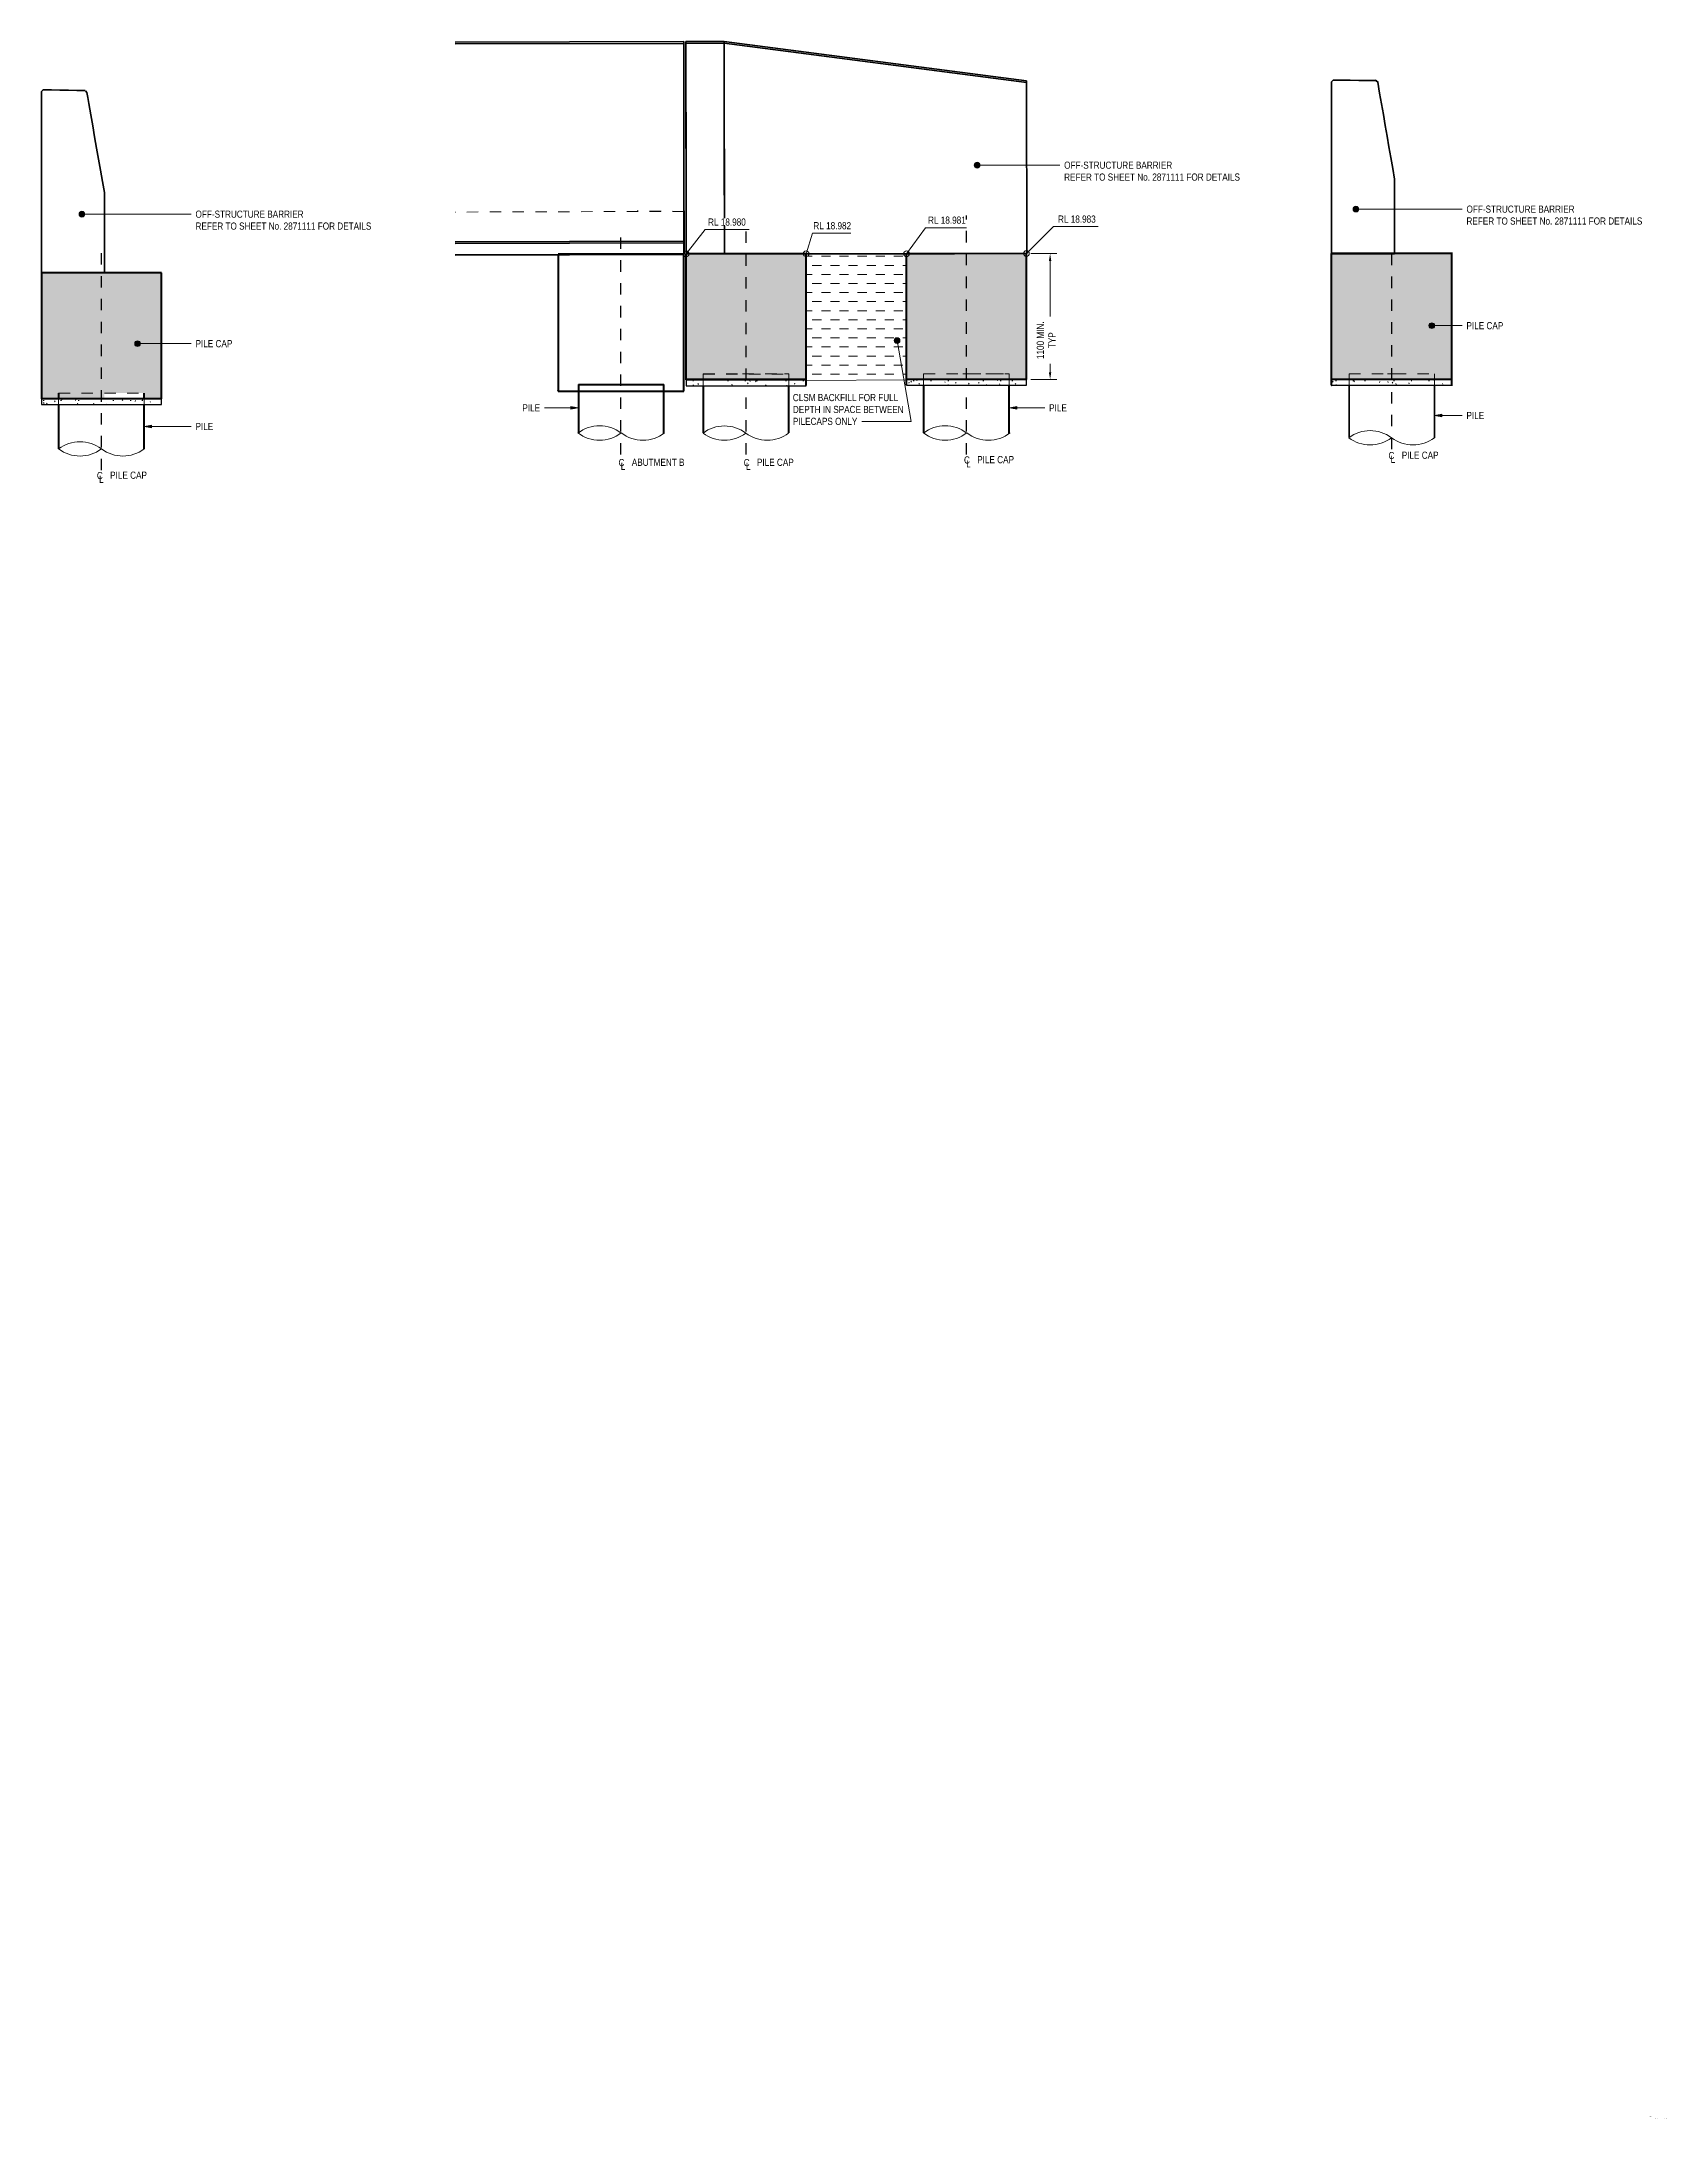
# Model space of a CAD drawing. Header units: metres. Extents: x 574 to 628, y 3 to 1691.
# Drawn here: x 599.69 to 613.9, y 2.66 to 20.84 of the extents above; entities that cross this region are included whole.
import ezdxf

# ---------------------------------------------------------------- set-up
doc = ezdxf.new("R2010")
doc.units = ezdxf.units.M
doc.linetypes.add('JacobsCenter', pattern=[0.015, 0.009, -0.0015, 0.003, -0.0015])
doc.linetypes.add('JacobsDash', pattern=[0.0045, 0.003, -0.0015])
doc.layers.get('Defpoints').update_dxf_attribs({"color": 41})
for name, color, linetype, lineweight in [('BRIDGE-ABUTMENT-CONC', 7, 'Continuous', 50), ('BRIDGE-FRAMING-LINE-18-HID', 7, 'JacobsDash', 18), ('D-BDGE', 7, 'Continuous', 13), ('D-BDGE-FLOOR', 7, 'Continuous', 50), ('D-BDGE-FLOOR-PAT', 7, 'Continuous', 50), ('D-BDGE-FNDN', 7, 'Continuous', 50), ('D-BDGE-FNDN-LINES-18-HID', 7, 'JacobsDash', 18), ('D-BDGE-FNDN-PILE-CAP', 7, 'Continuous', 50), ('D-BDGE-FNDN-PILE-CONC', 7, 'Continuous', 50), ('D-BDGE-GEN-MOD', 7, 'Continuous', 35), ('D-BDGE-LINE', 7, 'Continuous', 9), ('D-ENHA-ANNO-TEXT', 7, 'Continuous', 9), ('D-ENHA-GEN-LINE', 7, 'Continuous', 9), ('D-ENHA-TEXT', 7, 'Continuous', 9), ('D-ENHA-TEXT-DIMS', 7, 'Continuous', 9)]:
    doc.layers.add(name, color=color, linetype=linetype, lineweight=lineweight)
doc.styles.add('Arial Narrow_1', font='ARIALN.TTF', dxfattribs={"height": 0.0625})
doc.styles.add('Arial Narrow_3', font='ARIALN.TTF', dxfattribs={"height": 0.0035})
doc.styles.add('Arial Narrow_4', font='ARIALN.TTF', dxfattribs={"height": 0.005})
doc.dimstyles.new('Dimension_Standard_O__mm__1', dxfattribs={"dimscale": 0.3048, "dimtxt": 0.063964, "dimasz": 0.205052, "dimexe": 0.19685, "dimexo": 0.123031, "dimgap": 0.123031, "dimtad": 1, "dimdec": 0, "dimlfac": 1000, "dimzin": 0, "dimdsep": 46, "dimtxsty": 'Arial Narrow_1', "dimsah": 1, "dimcen": 0.09, "dimaunit": 1, "dimadec": 4, "dimazin": 0, "dimtfac": 1, "dimtdec": 4, "dimtix": 1, "dimtmove": 2, "dimatfit": 3, "dimfxl": 1, "dimtvp": 1, "dimtfill": 1, "dimtolj": 1, "dimtzin": 0, "dimlwd": 18, "dimlwe": 18, "dimarcsym": 2})
pattern_1 = [(0, (606.91378, 17.768), (0.2032, 0.0508), [0.00838, -0.14402, 0.00838, -0.14402, -0.8128]), (0, (606.91378, 17.768), (0.2032, 0.0508), [-0.3048, 0.00838, -0.29642, 0.00838, -0.14402, -0.3556]), (0, (606.91378, 17.768), (0.2032, 0.0508), [-0.762, 0.00838, -0.09322, 0.00838, -0.24562]), (120, (606.99078, 17.793), (-0.1455941, 0.1505764), [0.00838, -0.14402, 0.00838, -0.14402, -0.8128]), (120, (606.99078, 17.793), (-0.1455941, 0.1505764), [-0.3048, 0.00838, -0.29642, 0.00838, -0.14402, -0.3556]), (120, (606.99078, 17.793), (-0.1455941, 0.1505764), [-0.762, 0.00838, -0.09322, 0.00838, -0.24562]), (240, (607.01578, 17.895), (-0.0576059, -0.2013764), [0.00838, -0.14402, 0.00838, -0.14402, -0.8128]), (240, (607.01578, 17.895), (-0.0576059, -0.2013764), [-0.3048, 0.00838, -0.29642, 0.00838, -0.14402, -0.3556]), (240, (607.01578, 17.895), (-0.0576059, -0.2013764), [-0.762, 0.00838, -0.09322, 0.00838, -0.24562])]

msp = doc.modelspace()

# ---------------------------------------------------------------- texts
at = {"layer": 'D-ENHA-TEXT', "insert": (613.7632, 2.6601), "char_height": 0.0035, "attachment_point": 1, "style": 'Arial Narrow_3', "bg_fill": 3, "box_fill_scale": 1, "bg_fill_color": 256, "bg_fill_true_color": 13158600, "bg_fill_transparency": 0}
msp.add_mtext('1.', dxfattribs=at)

# ---------------------------------------------------------------- blocks, each defined once
blk = doc.blocks.new('CS_DET_Pile-Column_BreakLine - CS_Tubular BreakLine-6234046-DRG-2871081 - SECTION 2')
at = {"layer": 'D-BDGE-LINE', "lineweight": 18}
for centre, start, end in [((-1736.851, 17.024), 52.9573, 127.0427), ((-1736.851, 17.521), 232.9573, 307.0427), ((-1736.476, 17.521), 232.9573, 307.0427)]:
    blk.add_arc(centre, 0.311, start, end, dxfattribs=at)
blk = doc.blocks.new('01_SFO_FRP_Pile_CastInPlace_CS - CAST-IN-PLACE PILE - 0750-7668704-DRG-2871081 - SECTION 3')
at = {"layer": 'D-BDGE-FNDN-PILE-CONC'}
for p, q in [((588.434, 17.837), (588.434, 17.777)), ((588.434, 17.837), (589.184, 17.837)), ((589.184, 17.777), (589.184, 17.837)), ((588.434, 17.777), (588.434, 17.414)), ((589.184, 17.408), (589.184, 17.777))]:
    blk.add_line(p, q, dxfattribs=at)
blk = doc.blocks.new('CS_DET_Pile-Column_BreakLine - CS_Tubular BreakLine-6188359-DRG-2871081 - SECTION 3')
at = {"layer": 'D-BDGE-LINE', "lineweight": 18}
for centre, start, end in [((591.645, 17.16), 52.9573, 127.0427), ((591.645, 17.664), 232.9573, 307.0427), ((592.025, 17.664), 232.9573, 307.0427)]:
    blk.add_arc(centre, 0.315, start, end, dxfattribs=at)
blk = doc.blocks.new('CS_DET_Pile-Column_BreakLine - CS_Tubular BreakLine-6234046-DRG-2871081 - SECTION 3')
at = {"layer": 'D-BDGE-LINE', "lineweight": 18}
for centre, start, end in [((589.713, 17.163), 52.9573, 127.0427), ((589.713, 17.66), 232.9573, 307.0427), ((590.088, 17.66), 232.9573, 307.0427)]:
    blk.add_arc(centre, 0.311, start, end, dxfattribs=at)
blk = doc.blocks.new('CS_DET_Pile-Column_BreakLine - CS_Tubular BreakLine-6353580-DRG-2871081 - SECTION 4')
at = {"layer": 'D-BDGE-LINE', "lineweight": 18}
for centre, start, end in [((1584.904, 17.122), 52.9573, 127.0427), ((1584.904, 17.619), 232.9573, 307.0427), ((1585.279, 17.619), 232.9573, 307.0427)]:
    blk.add_arc(centre, 0.311, start, end, dxfattribs=at)
blk = doc.blocks.new('CS_Annot_Centreline Symbol1 - CS_Annot_Centreline Symbol-5309845-DRG-2871081 - SECTION 2')
at = {"layer": 'D-ENHA-GEN-LINE', "char_height": 0.0625, "attachment_point": 1, "style": 'Arial Narrow_1'}
for s, insert, width in [('C  ', (-1736.703, 17.071), 0.11023), ('L', (-1736.684, 17.038), 0.0481)]:
    blk.add_mtext(s, dxfattribs=dict(at, insert=insert, width=width))
blk = doc.blocks.new('CS_Annot_Centreline Symbol1 - CS_Annot_Centreline Symbol-5309845-DRG-2871081 - SECTION 3')
at = {"layer": 'D-ENHA-GEN-LINE', "char_height": 0.0625, "attachment_point": 1, "style": 'Arial Narrow_1'}
for s, insert, width in [('C  ', (591.811, 17.207), 0.11023), ('L', (591.83, 17.174), 0.0481)]:
    blk.add_mtext(s, dxfattribs=dict(at, insert=insert, width=width))
blk = doc.blocks.new('DIMBLOCK19-DRG-2871081 - SECTION 3')
at = {"layer": 'D-ENHA-TEXT-DIMS', "color": 0, "lineweight": 18, "transparency": 16777216}
for p, q in [((608.352, 18.982), (608.58, 18.982)), ((608.52, 18.919), (608.52, 18.422)), ((608.52, 17.943), (608.52, 18.026)), ((608.35, 17.881), (608.58, 17.881))]:
    blk.add_line(p, q, dxfattribs=at)
at = {"layer": 'D-ENHA-TEXT-DIMS', "color": 0, "transparency": 16777216}
blk.add_solid([(608.509, 18.919), (608.53, 18.919), (608.52, 18.982)], dxfattribs=at)
at = {"layer": 'Defpoints', "color": 0, "transparency": 16777216}
for p in [(608.315, 18.982), (608.312, 17.881), (608.52, 17.881)]:
    blk.add_point(p, dxfattribs=at)
at = {"layer": 'D-ENHA-TEXT-DIMS', "color": 0, "lineweight": 18, "transparency": 16777216, "insert": (608.485, 18.224), "char_height": 0.0625, "width": 0.39719, "attachment_point": 5, "rotation": 90, "line_spacing_factor": 0.974696, "style": 'Arial Narrow_1', "bg_fill": 3, "box_fill_scale": 1.1, "bg_fill_color": 256, "bg_fill_true_color": 13158600, "bg_fill_transparency": 0}
blk.add_mtext('\\A1;1100\u200e MIN.\\PTYP', dxfattribs=at)
at = {"layer": 'D-ENHA-TEXT-DIMS', "color": 0, "transparency": 16777216}
blk.add_solid([(608.509, 17.943), (608.53, 17.943), (608.52, 17.881)], dxfattribs=at)
blk = doc.blocks.new('CS_Annot_Centreline Symbol1 - CS_Annot_Centreline Symbol-5309845-DRG-2871081 - SECTION 4')
at = {"layer": 'D-ENHA-GEN-LINE', "char_height": 0.0625, "attachment_point": 1, "style": 'Arial Narrow_1'}
for s, insert, width in [('C  ', (1585.065, 17.246), 0.11023), ('L', (1585.084, 17.213), 0.0481)]:
    blk.add_mtext(s, dxfattribs=dict(at, insert=insert, width=width))

# ---------------------------------------------------------------- hatches: boundary and pattern name
at = {"layer": 'D-BDGE-FLOOR-PAT', "true_color": 0xe1e1e1}
msp.add_hatch(color=254, dxfattribs=at).paths.add_polyline_path([(605.3126, 19.352), (605.3126, 19.3574), (605.3122, 19.3574), (605.3122, 19.352)])
at = {"layer": 'D-BDGE-FNDN-PILE-CAP', "true_color": 0xc0c0c0}
for points in [[(606.3826, 17.8796), (606.3826, 18.9816), (605.3326, 18.9797), (605.3326, 17.8796), (606.0053, 17.8796)], [(607.3531, 17.8808), (608.3124, 17.8808), (608.3124, 18.9828), (607.2624, 18.9809), (607.2624, 17.8808)], [(610.9847, 17.8808), (612.0376, 17.8808), (612.0376, 18.9825), (610.982, 18.9827), (610.982, 17.8808)], [(599.6884, 17.712), (599.8384, 17.712), (599.8384, 17.7614), (600.5883, 17.7614), (600.5883, 17.712), (600.7383, 17.712), (600.7383, 18.8148), (599.6883, 18.8148), (599.6883, 17.712)], [(605.3326, 17.8761), (606.3826, 17.8761), (606.3826, 17.8796), (605.3326, 17.8796)]]:
    msp.add_hatch(color=9, dxfattribs=at).paths.add_polyline_path(points)
h = msp.add_hatch(color=9, dxfattribs=at)
h.paths.add_polyline_path([(610.9847, 17.8308), (610.9847, 17.8808), (610.982, 17.8808), (610.982, 17.8308)])
h.paths.add_polyline_path([(612.0376, 17.8308), (612.0376, 17.8808), (612.0371, 17.8808), (612.0371, 17.8308)])
at = {"layer": 'D-BDGE-LINE', "true_color": 0x888888}
h = msp.add_hatch(dxfattribs=at)
h.set_pattern_fill('FP_4', color=252, style=0, pattern_type=2)
h.set_pattern_definition([(0, (606.91378, 17.768), (0.07937, 0.07937), [0.07937, -0.07937])])
h.paths.add_polyline_path([(606.3826, 17.8715), (607.2624, 17.8771), (607.2624, 18.9811), (606.3826, 18.9778), (606.3826, 17.8761)])
at = {"layer": 'D-BDGE-LINE'}
h = msp.add_hatch(dxfattribs=at)
h.set_pattern_fill('FP_5', color=256, style=0, pattern_type=2)
h.set_pattern_definition(pattern_1)
h.paths.add_polyline_path([(605.3326, 17.8261), (606.3826, 17.8261), (606.3826, 17.8761), (605.3326, 17.8761)])
h = msp.add_hatch(dxfattribs=at)
h.set_pattern_fill('FP_5', color=256, style=0, pattern_type=2)
h.set_pattern_definition(pattern_1)
h.paths.add_polyline_path([(608.0271, 17.8308), (608.3124, 17.8308), (608.3124, 17.8808), (607.2624, 17.8808), (607.2624, 17.8308), (607.6901, 17.8308)])
h = msp.add_hatch(dxfattribs=at)
h.set_pattern_fill('FP_6', color=256, style=0, pattern_type=2)
h.set_pattern_definition([(0, (611.324106, 16.141), (0.2032, 0.0508), [0.00838, -0.14402, 0.00838, -0.14402, -0.8128]), (0, (611.324106, 16.141), (0.2032, 0.0508), [-0.3048, 0.00838, -0.29642, 0.00838, -0.14402, -0.3556]), (0, (611.324106, 16.141), (0.2032, 0.0508), [-0.762, 0.00838, -0.09322, 0.00838, -0.24562]), (120, (611.400106, 16.166), (-0.1455941, 0.1505764), [0.00838, -0.14402, 0.00838, -0.14402, -0.8128]), (120, (611.400106, 16.166), (-0.1455941, 0.1505764), [-0.3048, 0.00838, -0.29642, 0.00838, -0.14402, -0.3556]), (120, (611.400106, 16.166), (-0.1455941, 0.1505764), [-0.762, 0.00838, -0.09322, 0.00838, -0.24562]), (240, (611.425106, 16.268), (-0.0576059, -0.2013764), [0.00838, -0.14402, 0.00838, -0.14402, -0.8128]), (240, (611.425106, 16.268), (-0.0576059, -0.2013764), [-0.3048, 0.00838, -0.29642, 0.00838, -0.14402, -0.3556]), (240, (611.425106, 16.268), (-0.0576059, -0.2013764), [-0.762, 0.00838, -0.09322, 0.00838, -0.24562])])
h.paths.add_polyline_path([(611.3235, 17.8308), (612.0371, 17.8308), (612.0371, 17.8808), (610.9847, 17.8808), (610.9847, 17.8308)])
h = msp.add_hatch(dxfattribs=at)
h.set_pattern_fill('FP_3', color=256, style=0, pattern_type=2)
h.set_pattern_definition([(0, (600.719363, 17.391), (0.2032, 0.0508), [0.00838, -0.14402, 0.00838, -0.14402, -0.8128]), (0, (600.719363, 17.391), (0.2032, 0.0508), [-0.3048, 0.00838, -0.29642, 0.00838, -0.14402, -0.3556]), (0, (600.719363, 17.391), (0.2032, 0.0508), [-0.762, 0.00838, -0.09322, 0.00838, -0.24562]), (120, (600.795363, 17.417), (-0.145594, 0.1505764), [0.00838, -0.14402, 0.00838, -0.14402, -0.8128]), (120, (600.795363, 17.417), (-0.145594, 0.1505764), [-0.3048, 0.00838, -0.29642, 0.00838, -0.14402, -0.3556]), (120, (600.795363, 17.417), (-0.145594, 0.1505764), [-0.762, 0.00838, -0.09322, 0.00838, -0.24562]), (240, (600.820363, 17.518), (-0.057606, -0.2013764), [0.00838, -0.14402, 0.00838, -0.95682]), (240, (600.820363, 17.518), (-0.057606, -0.2013764), [-0.16078, -0.14402, 0.00838, -0.29642, -0.508]), (240, (600.820363, 17.518), (-0.057606, -0.2013764), [-0.6096, 0.00838, -0.14402, 0.00838, -0.34722]), (240, (600.820363, 17.518), (-0.057606, -0.2013764), [-0.77038, -0.09322, 0.00838, -0.24562])])
h.paths.add_polyline_path([(600.5645, 17.662), (600.7384, 17.662), (600.7383, 17.712), (599.6884, 17.712), (599.6884, 17.662), (600.4859, 17.662)])
at = {"layer": 'D-BDGE-LINE', "true_color": 0xc0c0c0}
msp.add_hatch(color=9, dxfattribs=at).paths.add_polyline_path([(599.8384, 17.712), (600.2393, 17.712), (600.2393, 17.7614), (599.8384, 17.7614)])
at = {"layer": 'D-ENHA-TEXT'}
h = msp.add_hatch(color=256, dxfattribs=at)
edge = h.paths.add_edge_path()
edge.add_arc((607.881, 19.7566), 0.025, 0, 360)
h = msp.add_hatch(color=256, dxfattribs=at)
edge = h.paths.add_edge_path()
edge.add_arc((600.042, 19.3276), 0.025, 0, 360)
h = msp.add_hatch(color=256, dxfattribs=at)
edge = h.paths.add_edge_path()
edge.add_arc((611.1975, 19.3716), 0.025, 0, 360)
h = msp.add_hatch(color=256, dxfattribs=at)
edge = h.paths.add_edge_path()
edge.add_arc((611.8618, 18.3515), 0.025, 0, 360)
h = msp.add_hatch(color=256, dxfattribs=at)
edge = h.paths.add_edge_path()
edge.add_arc((600.5291, 18.194), 0.025, 0, 360)
h = msp.add_hatch(color=256, dxfattribs=at)
edge = h.paths.add_edge_path()
edge.add_arc((607.1799, 18.2205), 0.025, 0, 360)
for points in [[(604.3865, 17.6318), (604.324, 17.6428), (604.324, 17.6208)], [(608.1646, 17.6318), (608.2271, 17.6208), (608.2271, 17.6428)], [(600.5889, 17.4694), (600.6514, 17.4584), (600.6514, 17.4804)], [(611.8866, 17.5654), (611.9491, 17.5544), (611.9491, 17.5764)]]:
    msp.add_hatch(color=256, dxfattribs=at).paths.add_polyline_path(points)

# ---------------------------------------------------------------- linework, layer by layer
at = {"layer": 'BRIDGE-ABUTMENT-CONC'}
for p, q in [((605.3126, 18.9771), (604.2126, 18.9771)), ((604.2126, 18.9738), (604.2126, 17.777)), ((605.3126, 17.777), (605.3126, 18.977)), ((604.2126, 17.777), (604.2126, 17.7825)), ((604.2126, 17.777), (605.3126, 17.777)), ((605.3126, 17.777), (605.3126, 17.7825))]:
    msp.add_line(p, q, dxfattribs=at)
at = {"layer": 'BRIDGE-FRAMING-LINE-18-HID'}
msp.add_line((604.2126, 18.9771), (604.2126, 18.9739), dxfattribs=at)
at = {"layer": 'D-BDGE', "color": 8, "linetype": 'JacobsDash', "lineweight": 18, "true_color": 0x808080}
for q in [(603.3096, 19.3462), (604.9046, 19.3562)]:
    msp.add_line((605.3126, 19.352), q, dxfattribs=at)
at = {"layer": 'D-BDGE', "linetype": 'JacobsCenter', "lineweight": 25}
for p, q in [((607.7874, 17.8808), (607.7874, 19.3159)), ((604.7609, 17.2237), (604.7609, 19.1704)), ((605.8576, 17.8761), (605.8576, 19.2609)), ((600.2134, 17.0858), (600.2134, 19.032)), ((611.5109, 17.8808), (611.5109, 19.0306)), ((605.8576, 17.2237), (605.8576, 17.8261)), ((607.7874, 17.2237), (607.7874, 17.8308)), ((611.5109, 17.2706), (611.5109, 17.8308))]:
    msp.add_line(p, q, dxfattribs=at)
at = {"layer": 'D-BDGE', "color": 252, "true_color": 0x888888}
for p, q in [((607.2624, 18.9811), (606.3826, 18.9778)), ((606.3826, 18.9778), (606.3826, 17.8761)), ((607.2624, 17.8808), (607.2624, 18.9811)), ((606.3826, 17.8715), (607.2624, 17.8771))]:
    msp.add_line(p, q, dxfattribs=at)
at = {"layer": 'D-BDGE', "lineweight": 50}
for p, q in [((606.3826, 17.8761), (605.3326, 17.8761)), ((608.3124, 17.8808), (607.2624, 17.8808)), ((612.0371, 17.8808), (610.9847, 17.8808)), ((600.7384, 17.712), (599.6884, 17.712))]:
    msp.add_line(p, q, dxfattribs=at)
at = {"layer": 'D-BDGE', "lineweight": 25}
for p, q in [((605.3326, 17.8761), (605.3326, 17.8261)), ((605.3326, 17.8261), (606.3826, 17.8261)), ((606.3826, 17.8261), (606.3826, 17.8761)), ((607.2624, 17.8808), (607.2624, 17.8308)), ((607.2624, 17.8308), (608.3124, 17.8308)), ((608.3124, 17.8308), (608.3124, 17.8808)), ((610.9847, 17.8808), (610.9847, 17.8308)), ((610.9847, 17.8308), (612.0371, 17.8308)), ((612.0371, 17.8308), (612.0371, 17.8808)), ((599.6884, 17.712), (599.6884, 17.662)), ((599.6884, 17.662), (600.7384, 17.662)), ((600.7384, 17.662), (600.7384, 17.712))]:
    msp.add_line(p, q, dxfattribs=at)
at = {"layer": 'D-BDGE', "linetype": 'JacobsDash', "lineweight": 18}
for p, q in [((605.4826, 17.8261), (605.4826, 17.9261)), ((605.4826, 17.9261), (606.2321, 17.9261)), ((606.2321, 17.9261), (606.2321, 17.8261)), ((607.4125, 17.8308), (607.4125, 17.9308)), ((607.4125, 17.9308), (608.1623, 17.9308)), ((608.1623, 17.9308), (608.1623, 17.8308)), ((611.1371, 17.8308), (611.1371, 17.9308)), ((611.1371, 17.9308), (611.8847, 17.9308)), ((611.8847, 17.9308), (611.8847, 17.8308)), ((599.8383, 17.654), (599.8383, 17.7614)), ((599.8383, 17.7614), (600.5882, 17.7614)), ((600.5882, 17.7614), (600.5882, 17.654))]:
    msp.add_line(p, q, dxfattribs=at)
at = {"layer": 'D-BDGE', "lineweight": 35}
for p, q in [((611.1371, 17.8308), (611.1371, 17.3722)), ((611.8847, 17.8308), (611.8847, 17.3706))]:
    msp.add_line(p, q, dxfattribs=at)
at = {"layer": 'D-BDGE', "lineweight": 35, "flags": 128}
msp.add_lwpolyline([(611.5367, 19.6338), (611.5202, 19.7281), (611.5037, 19.8224), (611.4871, 19.9166), (611.4706, 20.0109), (611.4541, 20.1051), (611.4376, 20.1994), (611.4211, 20.2936), (611.4046, 20.3879), (611.3881, 20.4821)], dxfattribs=at)
at = {"layer": 'D-BDGE-FLOOR', "color": 252, "true_color": 0x888888}
for p, q in [((605.3126, 19.3574), (605.3126, 19.352)), ((605.3126, 19.352), (605.3126, 18.977)), ((603.3096, 18.9712), (605.3126, 18.977))]:
    msp.add_line(p, q, dxfattribs=at)
at = {"layer": 'D-BDGE-FNDN-LINES-18-HID'}
for p, q in [((612.0381, 18.9825), (612.0376, 18.9825)), ((605.4826, 17.9296), (605.4826, 17.8797)), ((605.4826, 17.9296), (605.8259, 17.9296)), ((605.4826, 17.9296), (605.5213, 17.9296)), ((605.4826, 17.8796), (605.4826, 17.8761)), ((605.8259, 17.9296), (606.2326, 17.9296)), ((606.194, 17.9296), (606.2326, 17.9296)), ((606.2326, 17.8797), (606.2326, 17.9296)), ((606.2326, 17.8761), (606.2326, 17.8796)), ((607.4125, 17.9308), (607.4125, 17.8808)), ((607.4125, 17.9308), (607.7558, 17.9308)), ((607.7558, 17.9308), (608.1625, 17.9308)), ((608.1239, 17.9308), (608.1625, 17.9308)), ((608.1625, 17.8808), (608.1625, 17.9308)), ((611.473, 17.9308), (611.6322, 17.9308)), ((612.0376, 17.8808), (612.0381, 17.8808)), ((612.0381, 17.8808), (612.0376, 17.8808)), ((612.0381, 17.8308), (612.0376, 17.8308))]:
    msp.add_line(p, q, dxfattribs=at)
at = {"layer": 'D-BDGE-FNDN-PILE-CAP'}
for p, q in [((606.3826, 18.9816), (605.3326, 18.9797)), ((605.3326, 17.8796), (605.3326, 18.9797)), ((606.3826, 18.9778), (606.3826, 18.9816)), ((608.3124, 18.9828), (607.2624, 18.9809)), ((608.3124, 17.8808), (608.3124, 18.9828)), ((612.0376, 18.9825), (610.982, 18.9827)), ((610.982, 18.9827), (610.982, 17.8808)), ((612.0376, 17.8808), (612.0376, 18.9825)), ((612.0427, 18.9824), (612.0381, 18.9825)), ((600.7383, 18.8148), (599.6883, 18.8148)), ((599.6883, 18.8148), (599.6883, 17.712)), ((599.6883, 18.8148), (599.6883, 18.8148)), ((600.7383, 17.712), (600.7383, 18.8148)), ((600.7383, 18.8148), (600.7383, 18.8148)), ((605.3326, 17.8796), (606.3826, 17.8796)), ((605.3326, 17.8761), (605.3326, 17.8796)), ((606.3826, 17.8796), (605.3326, 17.8796)), ((610.9847, 17.8808), (610.982, 17.8808)), ((610.982, 17.8808), (610.982, 17.8308)), ((610.982, 17.8808), (610.9847, 17.8808)), ((610.982, 17.8308), (610.9847, 17.8308)), ((612.0376, 17.8808), (612.0371, 17.8808)), ((612.0371, 17.8808), (612.0376, 17.8808)), ((612.0371, 17.8308), (612.0376, 17.8308)), ((612.0376, 17.8308), (612.0376, 17.8808)), ((612.0381, 17.8808), (612.0427, 17.8808)), ((612.0427, 17.8808), (612.0381, 17.8808)), ((612.0427, 17.8308), (612.0381, 17.8308))]:
    msp.add_line(p, q, dxfattribs=at)
at = {"layer": 'D-BDGE-FNDN-PILE-CAP', "color": 18, "true_color": 0x080808}
for p, q in [((606.3826, 17.8796), (606.3826, 18.9778)), ((607.2624, 18.9809), (607.2624, 18.9809)), ((607.2624, 17.8808), (607.2624, 18.9809)), ((606.3826, 17.8761), (606.3826, 17.8796)), ((606.3826, 17.8296), (606.3826, 17.8715)), ((607.2624, 17.8308), (607.2624, 17.8771))]:
    msp.add_line(p, q, dxfattribs=at)
at = {"layer": 'D-BDGE-FNDN-PILE-CAP', "color": 250, "true_color": 0x0f0f0f}
for p, q in [((606.3826, 17.8715), (606.3826, 17.8761)), ((607.2624, 17.8771), (607.2624, 17.8808))]:
    msp.add_line(p, q, dxfattribs=at)
at = {"layer": 'D-BDGE-FNDN-PILE-CONC'}
for p, q in [((605.4826, 17.8261), (605.4826, 17.4135)), ((606.2326, 17.4119), (606.2326, 17.8261)), ((607.4125, 17.8308), (607.4125, 17.4135)), ((608.1625, 17.4066), (608.1625, 17.8308)), ((599.8383, 17.7614), (599.8383, 17.712)), ((599.8383, 17.662), (599.8383, 17.2725)), ((600.5883, 17.712), (600.5883, 17.7614)), ((600.5883, 17.2724), (600.5883, 17.662))]:
    msp.add_line(p, q, dxfattribs=at)
at = {"layer": 'D-BDGE-GEN-MOD'}
for p, q in [((603.3096, 20.8325), (605.3122, 20.838)), ((605.3122, 20.823), (603.3096, 20.8175)), ((605.3122, 20.823), (605.3122, 20.838)), ((605.3122, 20.8362), (605.3123, 20.8302)), ((605.3122, 19.091), (605.3122, 20.823)), ((605.3124, 20.8131), (605.3123, 20.8302)), ((605.3124, 19.893), (605.3124, 20.8131)), ((605.3305, 20.8368), (605.3304, 20.8302)), ((605.3304, 20.8302), (605.3304, 20.8147)), ((605.3304, 20.8147), (605.3326, 19.6281)), ((605.6646, 20.8387), (605.3306, 20.8381)), ((605.3306, 20.8231), (605.3306, 20.8381)), ((605.6656, 20.8237), (605.3306, 20.8231)), ((605.3343, 18.9817), (605.3306, 20.8231)), ((605.6655, 20.8388), (605.6646, 20.8389)), ((605.6652, 20.8238), (605.6646, 20.8239)), ((605.6656, 20.8237), (605.6656, 20.8387)), ((608.3118, 20.4941), (605.6656, 20.8387)), ((605.6693, 18.9817), (605.6656, 20.8237)), ((608.3118, 20.4791), (605.6657, 20.8237)), ((599.7033, 20.4174), (599.6883, 20.4024)), ((599.6883, 20.4024), (599.6883, 18.8169)), ((599.7033, 20.4174), (599.7033, 20.4178)), ((600.0854, 20.3933), (600.0723, 20.4064)), ((600.0854, 20.3933), (600.0853, 20.3938)), ((600.0931, 20.3492), (600.0854, 20.3933)), ((608.3118, 20.4791), (608.3118, 20.4941)), ((608.3149, 18.9817), (608.3118, 20.4791)), ((610.9989, 20.501), (610.9838, 20.4858)), ((610.9838, 20.4858), (610.9841, 20.4862)), ((610.9838, 20.4858), (610.9838, 18.9817)), ((611.3723, 20.4976), (611.3762, 20.5042)), ((611.3881, 20.4821), (611.3723, 20.4976)), ((611.3881, 20.4821), (611.392, 20.4887)), ((605.6663, 20.0012), (605.6683, 18.9817)), ((605.3124, 19.893), (605.3122, 19.783)), ((605.3122, 19.783), (605.3122, 19.091)), ((600.2383, 18.8169), (600.2383, 19.5169)), ((600.2383, 19.5169), (600.2383, 19.5169)), ((605.3326, 19.6281), (605.3339, 18.9817)), ((611.5367, 18.9817), (611.5367, 19.6338)), ((611.5367, 19.6338), (611.5418, 19.6337)), ((603.3096, 19.0855), (605.3122, 19.091)), ((605.3122, 19.076), (603.3096, 19.0705)), ((605.3122, 19.076), (605.3122, 19.091)), ((605.3122, 19.091), (605.3122, 19.076)), ((605.3339, 18.9817), (605.3343, 18.9817)), ((605.3343, 18.9817), (605.6693, 18.9817)), ((605.6694, 18.9817), (607.6824, 18.9817)), ((608.3124, 18.9817), (608.3149, 18.9817)), ((610.9838, 18.9817), (611.5367, 18.9817)), ((599.6883, 18.8169), (600.2383, 18.8169))]:
    msp.add_line(p, q, dxfattribs=at)
at = {"layer": 'D-BDGE-GEN-MOD', "flags": 128}
for points in [[(600.0697, 20.409), (599.9964, 20.4107), (599.9231, 20.4124), (599.8499, 20.414), (599.7766, 20.4157), (599.7033, 20.4174)], [(611.3723, 20.4976), (611.2976, 20.4983), (611.223, 20.499), (611.1483, 20.4997), (611.0736, 20.5004), (610.9989, 20.501)], [(600.2383, 19.5169), (600.2213, 19.6143), (600.2044, 19.7117), (600.1874, 19.8091), (600.1704, 19.9064), (600.1534, 20.0038), (600.1364, 20.1012), (600.1194, 20.1986), (600.1024, 20.296), (600.0931, 20.3491)]]:
    msp.add_lwpolyline(points, dxfattribs=at)
at = {"layer": 'D-ENHA-ANNO-TEXT', "lineweight": 18}
for p, q in [((605.3326, 18.9797), (605.4989, 19.1937)), ((605.4989, 19.1937), (605.8843, 19.1937)), ((606.3826, 18.9816), (606.4406, 19.1609)), ((606.4406, 19.1609), (606.7745, 19.1609)), ((607.2624, 18.9811), (607.4287, 19.2068)), ((607.4287, 19.2068), (607.7864, 19.2068)), ((608.3124, 18.9828), (608.55, 19.2204)), ((608.55, 19.2204), (608.9405, 19.2204))]:
    msp.add_line(p, q, dxfattribs=at)
for centre in [(605.3326, 18.9797), (606.3826, 18.9816), (607.2624, 18.9811), (608.3124, 18.9828)]:
    msp.add_circle(centre, 0.025, dxfattribs=at)
at = {"layer": 'D-ENHA-TEXT'}
for p, q in [((607.881, 19.7566), (608.6052, 19.7566)), ((600.042, 19.3276), (600.9992, 19.3276)), ((611.1975, 19.3716), (612.1281, 19.3716)), ((600.5291, 18.194), (600.9992, 18.194)), ((607.1799, 18.2205), (607.3042, 17.5138)), ((611.8618, 18.3515), (612.1281, 18.3515)), ((604.3865, 17.6318), (604.324, 17.6428)), ((604.324, 17.6428), (604.324, 17.6208)), ((608.2271, 17.6428), (608.1646, 17.6318)), ((608.2271, 17.6208), (608.2271, 17.6428)), ((600.6514, 17.4804), (600.5889, 17.4694)), ((600.5889, 17.4694), (600.6514, 17.4584)), ((600.5889, 17.4694), (600.9992, 17.4694)), ((600.6514, 17.4584), (600.6514, 17.4804)), ((604.3865, 17.6318), (604.092, 17.6318)), ((604.324, 17.6208), (604.3865, 17.6318)), ((607.277, 17.5138), (606.8701, 17.5138)), ((607.3042, 17.5138), (607.277, 17.5138)), ((608.1646, 17.6318), (608.2271, 17.6208)), ((608.1646, 17.6318), (608.4738, 17.6318)), ((611.9491, 17.5764), (611.8866, 17.5654)), ((611.8866, 17.5654), (611.9491, 17.5544)), ((611.8866, 17.5654), (612.1281, 17.5654)), ((611.9491, 17.5544), (611.9491, 17.5764))]:
    msp.add_line(p, q, dxfattribs=at)
for centre in [(607.881, 19.7566), (600.042, 19.3276), (611.1975, 19.3716), (611.8618, 18.3515), (600.5291, 18.194), (607.1799, 18.2205)]:
    msp.add_circle(centre, 0.025, dxfattribs=at)

# ---------------------------------------------------------------- block references
at = {"layer": 'D-BDGE-FNDN'}
msp.add_blockref('01_SFO_FRP_Pile_CastInPlace_CS - CAST-IN-PLACE PILE - 0750-7668704-DRG-2871081 - SECTION 3', (15.9548, 0), dxfattribs=at)
at = {"layer": 'D-BDGE-LINE'}
for name, p in [('CS_DET_Pile-Column_BreakLine - CS_Tubular BreakLine-6188359-DRG-2871081 - SECTION 3', (12.9298, 0)), ('CS_DET_Pile-Column_BreakLine - CS_Tubular BreakLine-6234046-DRG-2871081 - SECTION 3', (15.9548, 0)), ('CS_DET_Pile-Column_BreakLine - CS_Tubular BreakLine-6188359-DRG-2871081 - SECTION 3', (15.9548, 0)), ('CS_DET_Pile-Column_BreakLine - CS_Tubular BreakLine-6234046-DRG-2871081 - SECTION 2', (2336.8764, 0)), ('CS_DET_Pile-Column_BreakLine - CS_Tubular BreakLine-6353580-DRG-2871081 - SECTION 4', (-973.5819, 0))]:
    msp.add_blockref(name, p, dxfattribs=at)
at = {"layer": 'D-ENHA-GEN-LINE'}
for name, p in [('CS_Annot_Centreline Symbol1 - CS_Annot_Centreline Symbol-5309845-DRG-2871081 - SECTION 3', (12.9303, -0.023)), ('CS_Annot_Centreline Symbol1 - CS_Annot_Centreline Symbol-5309845-DRG-2871081 - SECTION 3', (14.0261, -0.023)), ('CS_Annot_Centreline Symbol1 - CS_Annot_Centreline Symbol-5309845-DRG-2871081 - SECTION 3', (15.9548, 0)), ('CS_Annot_Centreline Symbol1 - CS_Annot_Centreline Symbol-5309845-DRG-2871081 - SECTION 4', (-973.5819, 0)), ('CS_Annot_Centreline Symbol1 - CS_Annot_Centreline Symbol-5309845-DRG-2871081 - SECTION 2', (2336.8764, 0))]:
    msp.add_blockref(name, p, dxfattribs=at)

msp.set_redraw_order([(e.dxf.handle, doc.entitydb.next_handle()) for e in msp.query("TEXT MTEXT ATTDEF DIMENSION ARC_DIMENSION")])  # texts and dimensions are drawn at this point

# ---------------------------------------------------------------- next in the draw order: texts
at = {"layer": 'D-ENHA-ANNO-TEXT', "lineweight": 18, "char_height": 0.0625, "attachment_point": 1, "style": 'Arial Narrow_1', "bg_fill": 3, "box_fill_scale": 1, "bg_fill_color": 256, "bg_fill_true_color": 13158600, "bg_fill_transparency": 0}
for s, insert in [('RL 18.980', (605.5247, 19.2899)), ('RL 18.981', (607.451, 19.3069)), ('RL 18.983', (608.5889, 19.316)), ('RL 18.982', (606.4469, 19.2579))]:
    msp.add_mtext(s, dxfattribs=dict(at, insert=insert))
at = {"layer": 'D-ENHA-GEN-LINE', "char_height": 0.0625, "attachment_point": 1, "style": 'Arial Narrow_1', "bg_fill": 3, "box_fill_scale": 1, "bg_fill_color": 256, "bg_fill_true_color": 13158600, "bg_fill_transparency": 0}
for s, insert in [('ABUTMENT B', (604.8569, 17.1867)), ('PILE CAP', (605.9527, 17.1867)), ('PILE CAP', (607.8813, 17.2098)), ('PILE CAP', (611.5989, 17.2488)), ('PILE CAP', (600.2891, 17.0738))]:
    msp.add_mtext(s, dxfattribs=dict(at, insert=insert))
at = {"layer": 'D-ENHA-TEXT', "attachment_point": 1, "bg_fill": 3, "box_fill_scale": 1, "bg_fill_color": 256, "bg_fill_true_color": 13158600, "bg_fill_transparency": 0}
for s, insert, char_height, style in [('OFF-STRUCTURE BARRIER', (608.6427, 19.7878), 0.0625, 'Arial Narrow_1'), ('PILE', (603.899, 17.663), 0.0625, 'Arial Narrow_1'), ('CLSM BACKFILL FOR FULL ', (606.267, 17.7534), 0.0625, 'Arial Narrow_1'), ('PILE', (608.5113, 17.663), 0.0625, 'Arial Narrow_1'), ('FOR GENERAL NOTES REFER TO SHEET No. 2871005 TO 2871008.', (613.7712, 2.6601), 0.0035, 'Arial Narrow_3')]:
    msp.add_mtext(s, dxfattribs=dict(at, insert=insert, char_height=char_height, style=style))
at = {"layer": 'D-ENHA-TEXT', "char_height": 0.0625, "attachment_point": 1, "style": 'Arial Narrow_1', "bg_fill": 3, "box_fill_scale": 1, "bg_fill_color": 256, "bg_fill_transparency": 0}
for s, insert in [('OFF-STRUCTURE BARRIER', (601.0367, 19.3589)), ('OFF-STRUCTURE BARRIER ', (612.1656, 19.4029)), ('PILE CAP', (612.1656, 18.3827)), ('PILE CAP', (601.0367, 18.2253)), ('PILE', (601.0367, 17.5006)), ('PILE', (612.1656, 17.5966))]:
    msp.add_mtext(s, dxfattribs=dict(at, insert=insert))

# ---------------------------------------------------------------- next in the draw order: dimensions: what is measured, and where the dimension line sits
at = {"layer": 'D-ENHA-TEXT-DIMS', "lineweight": 18}
dim = msp.add_linear_dim(base=(608.5198, 17.8808), p1=(608.3149, 18.9817), p2=(608.3124, 17.8808), angle=90, text='1100\u200e MIN.\\XTYP', dimstyle='Dimension_Standard_O__mm__1', override={"dimpost": '<>', "dimfxl": 1.100873}, dxfattribs=at)
dim.commit()
dim.dimension.update_dxf_attribs({"geometry": 'DIMBLOCK19-DRG-2871081 - SECTION 3', "text_midpoint": (608.4849, 18.2244), "dimtype": 160, "text_rotation": 90})

# ---------------------------------------------------------------- next in the draw order: texts
at = {"layer": 'D-ENHA-TEXT', "attachment_point": 1, "bg_fill": 3, "box_fill_scale": 1, "bg_fill_color": 256, "bg_fill_true_color": 13158600, "bg_fill_transparency": 0}
for s, insert, char_height, style in [('REFER TO SHEET No. 2871111 FOR DETAILS', (608.6427, 19.6836), 0.0625, 'Arial Narrow_1'), ('DEPTH IN SPACE BETWEEN ', (606.267, 17.6492), 0.0625, 'Arial Narrow_1'), ('NOTES', (613.7632, 2.6712), 0.005, 'Arial Narrow_4')]:
    msp.add_mtext(s, dxfattribs=dict(at, insert=insert, char_height=char_height, style=style))
at = {"layer": 'D-ENHA-TEXT', "char_height": 0.0625, "attachment_point": 1, "style": 'Arial Narrow_1', "bg_fill": 3, "box_fill_scale": 1, "bg_fill_color": 256, "bg_fill_transparency": 0}
for insert in [(612.1656, 19.2987), (601.0367, 19.2547)]:
    msp.add_mtext('REFER TO SHEET No. 2871111 FOR DETAILS', dxfattribs=dict(at, insert=insert))

# ---------------------------------------------------------------- next in the draw order: texts
at = {"layer": 'D-ENHA-TEXT', "insert": (606.267, 17.5451), "char_height": 0.0625, "attachment_point": 1, "style": 'Arial Narrow_1', "bg_fill": 3, "box_fill_scale": 1, "bg_fill_color": 256, "bg_fill_true_color": 13158600, "bg_fill_transparency": 0}
msp.add_mtext('PILECAPS ONLY', dxfattribs=at)

doc.saveas('drawing.dxf')
